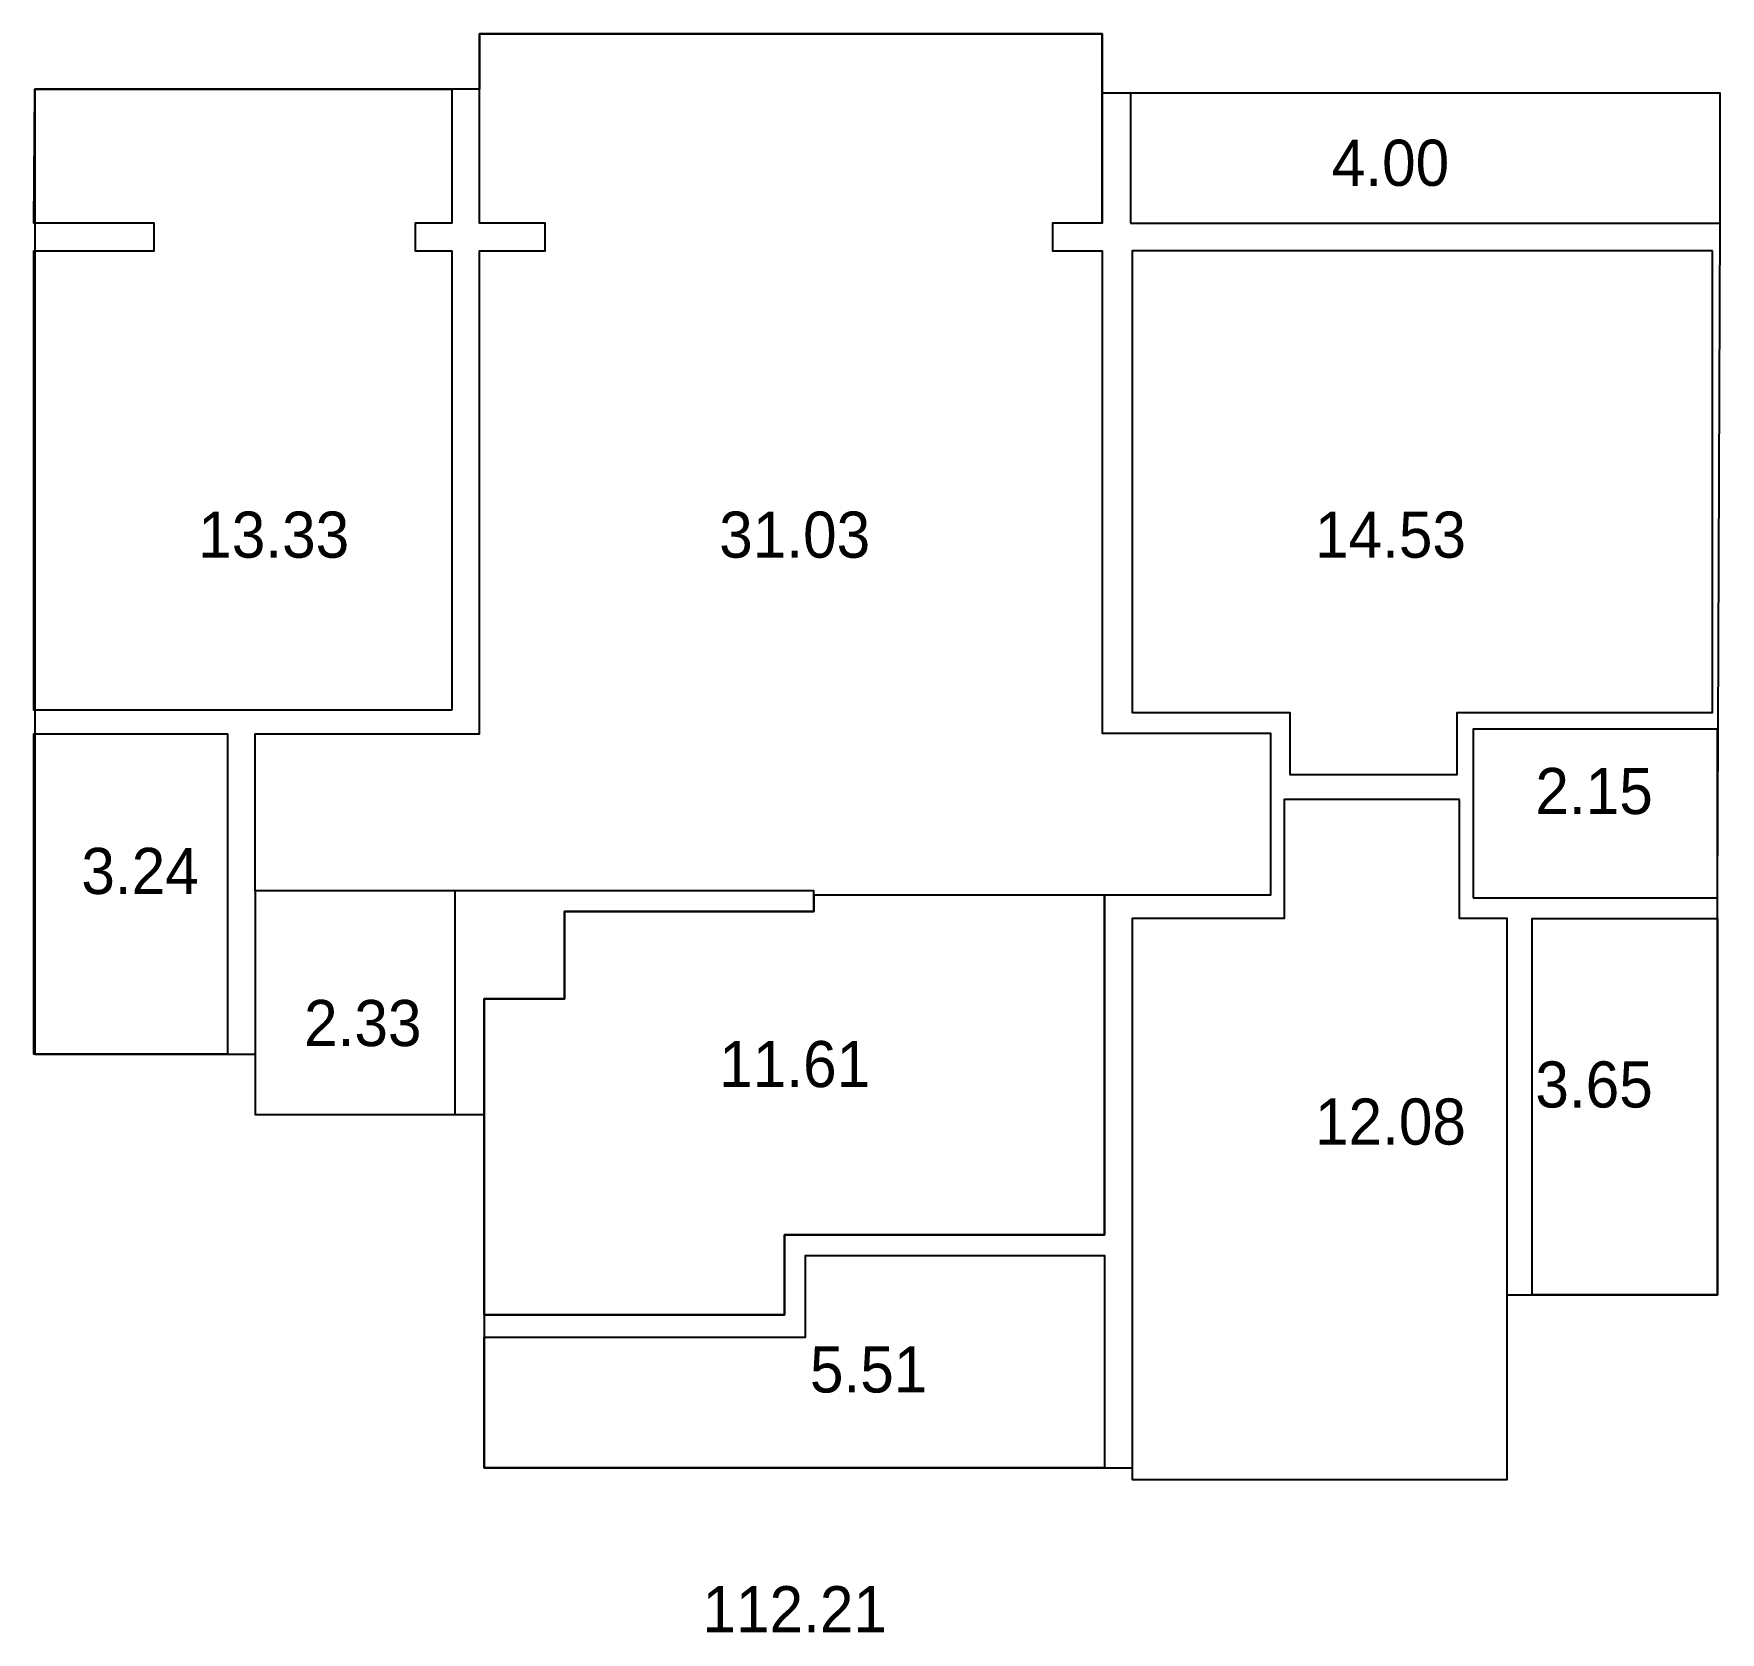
# Model space of a CAD drawing. Header units: inches. Extents: x 199882 to 277715, y -17863 to 11882.
# Drawn here: x 207025 to 219210, y -17863 to -6310 of the extents above; entities that cross this region are included whole.
import ezdxf
from ezdxf.enums import TextEntityAlignment as Align

# ---------------------------------------------------------------- set-up
doc = ezdxf.new("R2010")
doc.units = ezdxf.units.IN
doc.header["$LTSCALE"] = 50
doc.header["$MEASUREMENT"] = 0
doc.layers.add('03-TEXT', color=3, linetype='Continuous')
doc.layers.add('fur', color=6, linetype='Continuous')
doc.styles.add('코레일둥고', font='Korail_Round_Gothic_Medium.ttf')

msp = doc.modelspace()

# ---------------------------------------------------------------- texts
at = {"layer": '03-TEXT', "style": '코레일둥고'}
for s, p in [('4.00', (216827, -7409.4)), ('13.33', (208758.5, -10096.9)), ('31.03', (212522.6, -10096.9)), ('14.53', (216827, -10096.9)), ('2.15', (218298, -11949.7)), ('3.24', (207793, -12527.5)), ('2.33', (209402, -13626.7)), ('11.61', (212522.6, -13923.2)), ('3.65', (218298, -14070.7)), ('12.08', (216827, -14338.7)), ('5.51', (213057, -16130.2)), ('112.21', (212522.6, -17863.2))]:
    msp.add_text(s, height=333.33, dxfattribs=at).set_placement(p, align=Align.CENTER)

# ---------------------------------------------------------------- linework, layer by layer
at = {"layer": 'fur'}
msp.add_line((214759.7, -12535), (212659.7, -12535), dxfattribs=at)
for points in [[(217669.7, -16760), (217669.7, -15425), (219189.7, -15425), (219189.7, -12705), (219189.7, -12555), (219209.7, -7680), (219209.7, -6740), (214744.7, -6740), (214744.7, -6310), (210244.7, -6310), (210244.7, -6710), (207033.7, -6710), (207033.7, -13685), (208624.7, -13685), (208624.7, -14120), (210279.7, -14120), (210279.7, -16675), (214959.7, -16675), (214959.7, -16760)], [(210244.7, -6310), (214744.7, -6310), (214744.7, -7680), (214384.7, -7680), (214384.7, -7880), (214744.7, -7880), (214744.7, -11365), (215959.7, -11365), (215959.7, -12535), (214759.7, -12535), (214759.7, -14990), (212449.7, -14990), (212449.7, -15570), (210279.7, -15570), (210279.7, -13285), (210859.7, -13285), (210859.7, -12655), (212659.7, -12655), (212659.7, -12505), (208624.7, -12505), (208624.7, -11370), (210244.7, -11370), (210244.7, -7880), (210719.7, -7880), (210719.7, -7680), (210244.7, -7680)], [(210044.7, -11200), (207024.7, -11200), (207024.7, -7880), (207894.7, -7880), (207894.7, -7680), (207024.7, -7680), (207033.7, -6710), (207944.7, -6710), (210044.7, -6710), (210044.7, -7680), (209779.7, -7680), (209779.7, -7880), (210044.7, -7880)], [(214949.7, -7680), (219209.7, -7680), (219209.7, -6740), (214949.7, -6740)], [(219154.7, -7880), (214959.7, -7880), (214959.7, -11215), (216099.7, -11215), (216099.7, -11665), (217309.7, -11665), (217309.7, -11215), (219154.7, -11215)], [(208424.7, -13685), (207024.7, -13685), (207024.7, -11370), (208424.7, -11370)], [(217424.7, -12555), (219189.7, -12555), (219189.7, -11335), (217424.7, -11335)], [(217324.7, -11845), (216059.7, -11845), (216059.7, -12705), (214959.7, -12705), (214959.7, -16760), (217669.7, -16760), (217669.7, -12705), (217324.7, -12705)], [(208624.7, -14120), (210069.7, -14120), (210069.7, -12505), (208624.7, -12505)], [(210279.7, -15570), (212449.7, -15570), (212449.7, -14990), (214759.7, -14990), (214759.7, -12535), (212659.7, -12535), (212659.7, -12655), (210859.7, -12655), (210859.7, -13285), (210279.7, -13285)], [(219189.7, -15425), (217849.7, -15425), (217849.7, -12705), (219189.7, -12705)], [(210279.7, -16675), (210279.7, -15730), (212599.7, -15730), (212599.7, -15140), (214759.7, -15140), (214759.7, -16675)]]:
    msp.add_lwpolyline(points, close=True, dxfattribs=at)
msp.add_lwpolyline([(214744.7, -7680), (214744.7, -6310)], dxfattribs=at)

msp.set_redraw_order([(e.dxf.handle, doc.entitydb.next_handle()) for e in msp.query("TEXT MTEXT ATTDEF DIMENSION ARC_DIMENSION")])  # texts and dimensions are drawn at this point

doc.saveas('drawing.dxf')
